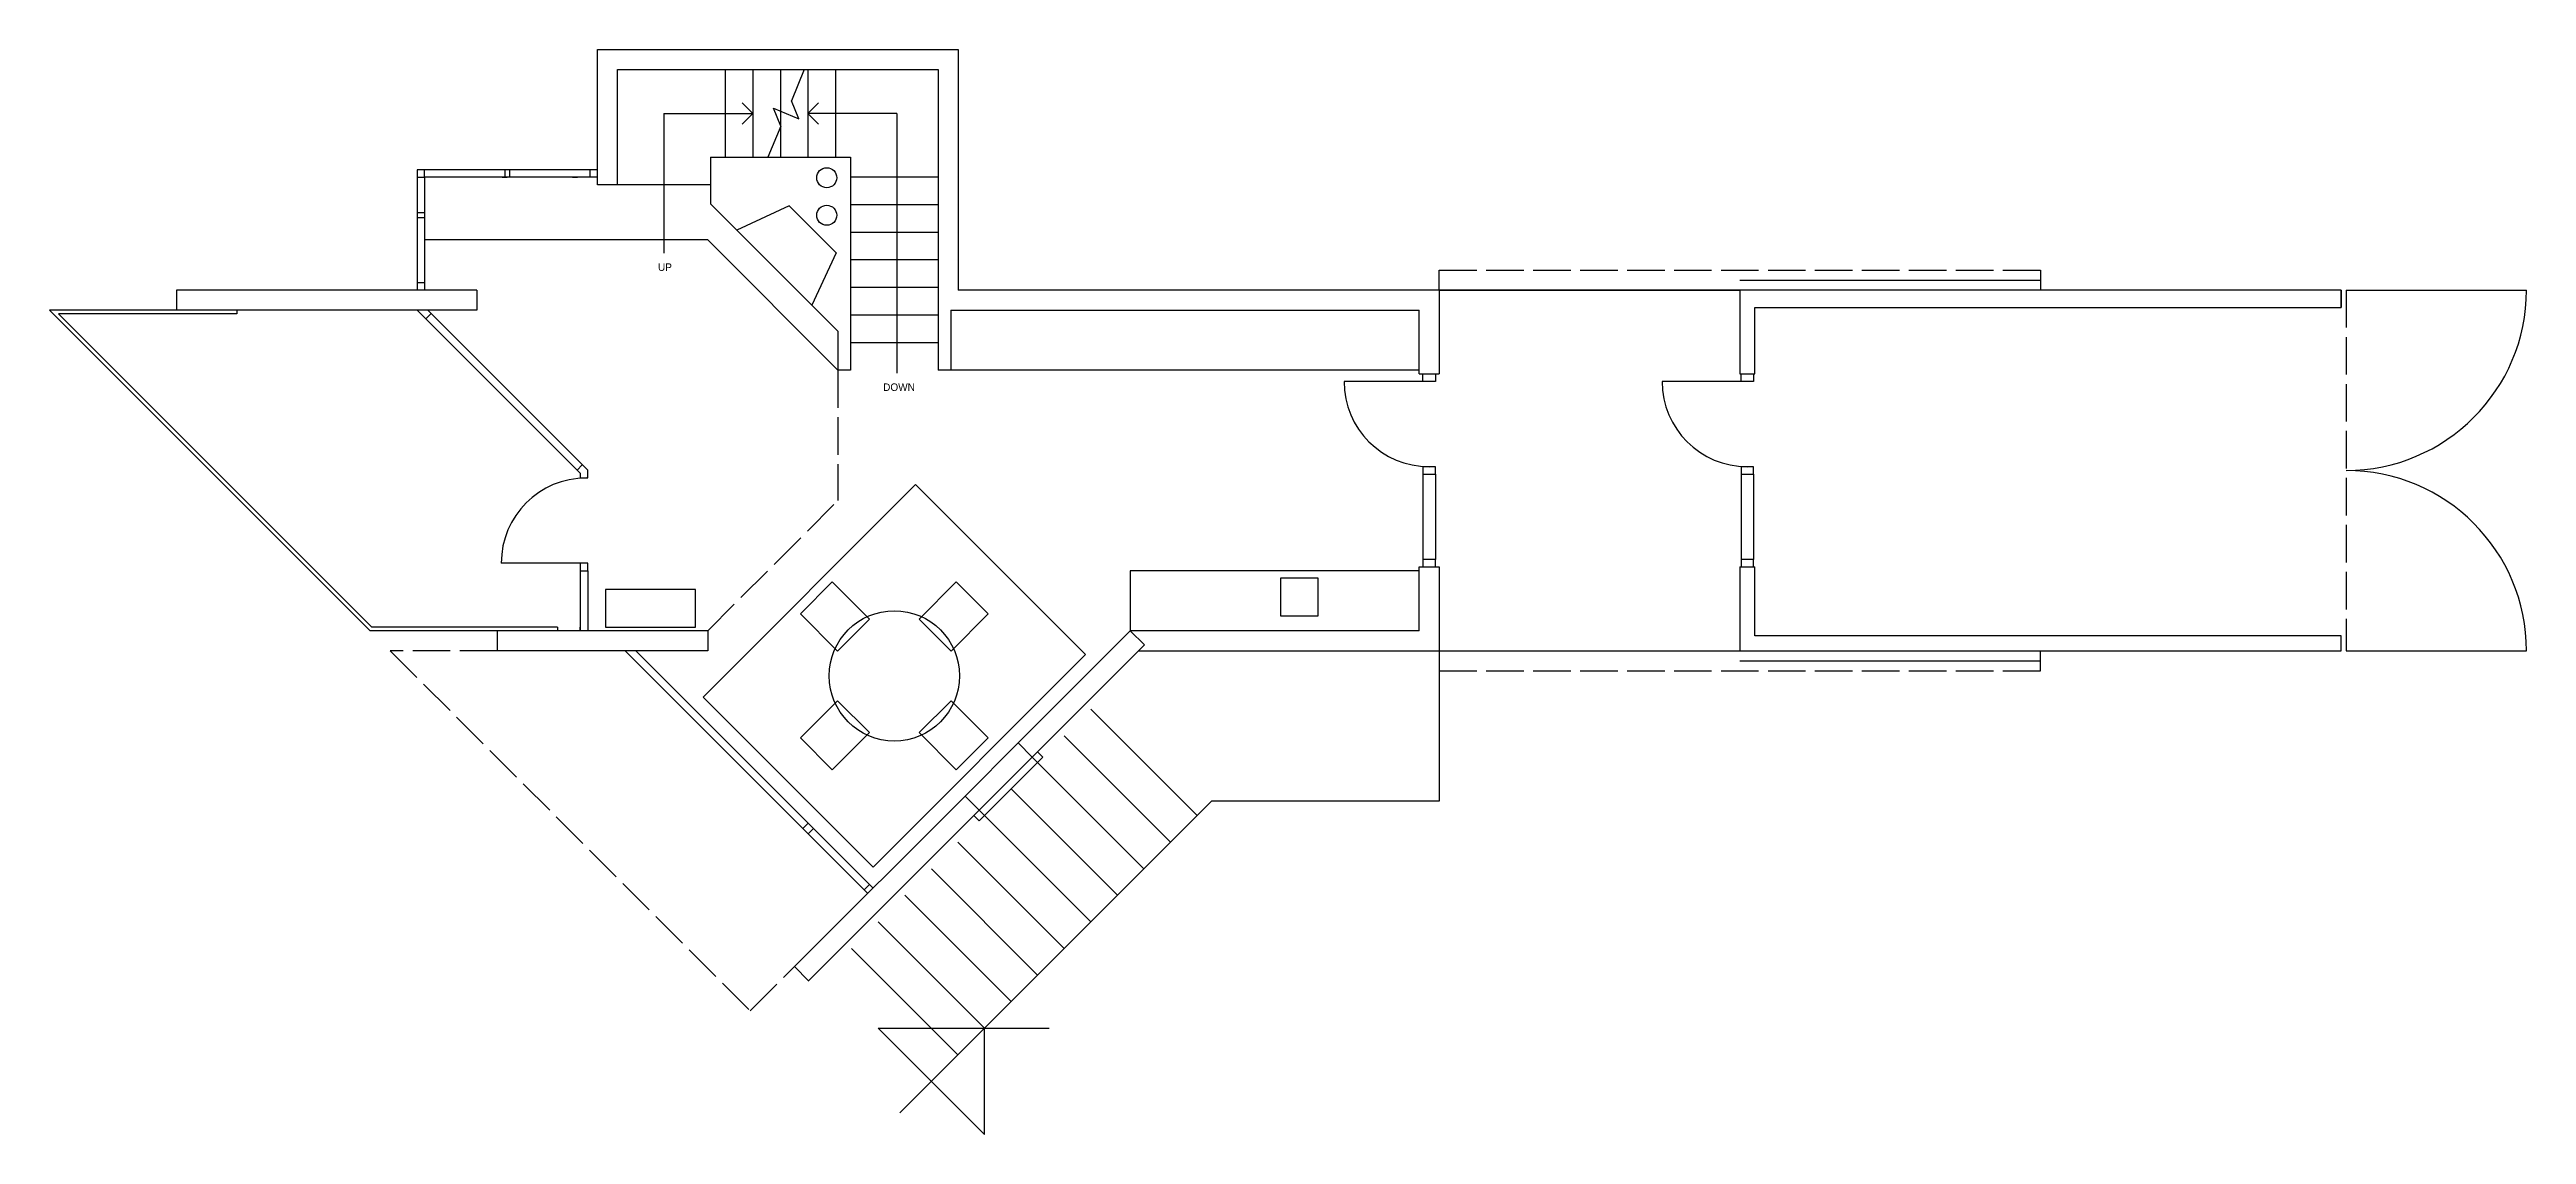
# Model space of a CAD drawing. Header units: inches. Extents: x -3589 to 7564, y 1292 to 4546.
# Drawn here: x -963 to 26, y 2161 to 2594 of the extents above; entities that cross this region are included whole.
import ezdxf

# ---------------------------------------------------------------- set-up
doc = ezdxf.new("R2010")
doc.units = ezdxf.units.IN
doc.header["$LTSCALE"] = 1.25
doc.header["$MEASUREMENT"] = 0
doc.linetypes.add('ACAD_ISO02W100', pattern=[15, 12, -3])
doc.layers.get('0').update_dxf_attribs({"color": 253})
for name, color, linetype in [('A-doors', 254, 'Continuous'), ('A-Elev-South', 7, 'Continuous'), ('A-furniture', 33, 'Continuous'), ('A-glazing', 252, 'Continuous'), ('A-millwork', 252, 'Continuous'), ('A-soffit', 251, 'ACAD_ISO02W100'), ('A-stairs', 252, 'Continuous'), ('A-text', 254, 'Continuous'), ('A-walls', 7, 'Continuous')]:
    doc.layers.add(name, color=color, linetype=linetype)

msp = doc.modelspace()

# ---------------------------------------------------------------- texts
at = {"layer": 'A-text'}
for s, p in [('UP', (-719.83, 2505.73)), ('DOWN', (-629.98, 2457.83))]:
    msp.add_text(s, height=3, dxfattribs=at).set_placement(p)

# ---------------------------------------------------------------- linework, layer by layer
for p, q in [((-408, 2498.09), (-288, 2498.09)), ((-288, 2498.09), (-408, 2498.09)), ((-408, 2354.09), (-288, 2354.09))]:
    msp.add_line(p, q)
at = {"layer": 'A-doors'}
for p, q in [((-288, 2502.09), (-168, 2502.09)), ((-46, 2498.09), (26, 2498.09)), ((-414.5, 2464.59), (-409.5, 2464.59)), ((-414.5, 2461.59), (-414.5, 2464.59)), ((-409.5, 2464.59), (-409.5, 2461.59)), ((-287.5, 2464.59), (-282.5, 2464.59)), ((-287.5, 2461.59), (-287.5, 2464.59)), ((-282.5, 2464.59), (-282.5, 2461.59)), ((-412, 2461.59), (-446, 2461.59)), ((-409.5, 2461.59), (-414.5, 2461.59)), ((-285, 2461.59), (-319, 2461.59)), ((-282.5, 2461.59), (-287.5, 2461.59)), ((-750.91, 2425), (-750.91, 2423.09)), ((-750.91, 2423.09), (-747.91, 2423.09)), ((-747.91, 2423.09), (-747.91, 2426.24)), ((-409.5, 2427.59), (-414.5, 2427.59)), ((-414.5, 2427.59), (-414.5, 2424.59)), ((-414.5, 2424.59), (-409.5, 2424.59)), ((-409.5, 2424.59), (-409.5, 2427.59)), ((-282.5, 2427.59), (-287.5, 2427.59)), ((-287.5, 2427.59), (-287.5, 2424.59)), ((-287.5, 2424.59), (-287.5, 2390.59)), ((-287.5, 2424.59), (-282.5, 2424.59)), ((-282.5, 2424.59), (-282.5, 2427.59)), ((-282.5, 2424.59), (-282.5, 2390.59)), ((-750.41, 2389.09), (-782.41, 2389.09)), ((-747.91, 2389.09), (-750.91, 2389.09)), ((-750.91, 2389.09), (-750.91, 2386.09)), ((-750.91, 2386.09), (-747.91, 2386.09)), ((-747.91, 2386.09), (-747.91, 2389.09)), ((-409.5, 2390.59), (-414.5, 2390.59)), ((-414.5, 2390.59), (-414.5, 2387.59)), ((-414.5, 2387.59), (-409.5, 2387.59)), ((-409.5, 2387.59), (-409.5, 2390.59)), ((-282.5, 2390.59), (-287.5, 2390.59)), ((-287.5, 2390.59), (-287.5, 2387.59)), ((-287.5, 2387.59), (-282.5, 2387.59)), ((-282.5, 2387.59), (-282.5, 2390.59)), ((-46, 2354.09), (26, 2354.09)), ((-288, 2350.09), (-168, 2350.09))]:
    msp.add_line(p, q, dxfattribs=at)
for centre, radius, start, end in [((-46, 2498.09), 72, 270, 0), ((-412, 2461.59), 34, 180, 270), ((-285, 2461.59), 34, 180, 270), ((-748.41, 2389.09), 34, 90, 180), ((-46, 2354.09), 72, 0, 90)]:
    msp.add_arc(centre, radius, start, end, dxfattribs=at)
at = {"layer": 'A-Elev-South', "color": 253}
for p, q in [((-408, 2354.09), (-408, 2294.09)), ((-547.08, 2330.77), (-504.66, 2288.34)), ((-557.69, 2320.16), (-515.26, 2277.73)), ((-568.3, 2309.55), (-525.87, 2267.13)), ((-498.9, 2294.09), (-623.27, 2169.72)), ((-578.9, 2298.95), (-536.48, 2256.52)), ((-408, 2294.09), (-498.9, 2294.09)), ((-589.51, 2288.34), (-547.08, 2245.91)), ((-600.12, 2277.73), (-557.69, 2235.31)), ((-610.72, 2267.13), (-568.3, 2224.7)), ((-621.33, 2256.52), (-578.9, 2214.09)), ((-631.93, 2245.91), (-589.51, 2203.49)), ((-642.54, 2235.31), (-600.12, 2192.88)), ((-631.93, 2203.49), (-589.51, 2161.06))]:
    msp.add_line(p, q, dxfattribs=at)
at = {"layer": 'A-Elev-South', "color": 7}
for p, q in [((-631.93, 2203.49), (-563.65, 2203.49)), ((-589.51, 2161.06), (-589.51, 2203.49))]:
    msp.add_line(p, q, dxfattribs=at)
at = {"layer": 'A-furniture'}
msp.add_lwpolyline([(-701.87, 2335.61), (-633.99, 2267.72), (-549.13, 2352.58), (-617.01, 2420.46)], close=True, dxfattribs=at)
for points in [[(-740.84, 2378.59), (-740.84, 2363.59), (-704.84, 2363.59), (-704.84, 2378.59), (-740.84, 2378.59)], [(-635.4, 2366.72), (-650.25, 2381.57), (-662.98, 2368.84), (-648.13, 2353.99), (-635.4, 2366.72)], [(-602.87, 2353.99), (-588.02, 2368.84), (-600.75, 2381.57), (-615.6, 2366.72), (-602.87, 2353.99)], [(-635.4, 2321.46), (-650.25, 2306.61), (-662.98, 2319.34), (-648.13, 2334.19), (-635.4, 2321.46)], [(-602.87, 2334.19), (-588.02, 2319.34), (-600.75, 2306.61), (-615.6, 2321.46), (-602.87, 2334.19)]]:
    msp.add_lwpolyline(points, dxfattribs=at)
msp.add_circle((-625.5, 2344.09), 26, dxfattribs=at)
at = {"layer": 'A-glazing'}
for p, q in [((-744, 2546.09), (-816, 2546.09)), ((-816, 2546.09), (-816, 2543.09)), ((-816, 2543.09), (-816, 2498.09)), ((-816, 2543.09), (-813, 2543.09)), ((-813, 2543.09), (-813, 2546.09)), ((-744, 2543.09), (-813, 2543.09)), ((-813, 2543.09), (-813, 2498.09)), ((-782, 2543.09), (-780, 2543.09)), ((-781, 2546.09), (-781, 2543.09)), ((-779, 2543.09), (-781, 2543.09)), ((-779, 2543.09), (-779, 2546.09)), ((-752, 2546.09), (-754, 2546.09)), ((-754, 2543.09), (-752, 2543.09)), ((-747, 2546.09), (-747, 2543.09)), ((-816, 2529.09), (-813, 2529.09)), ((-816, 2527.09), (-813, 2527.09)), ((-816, 2501.09), (-813, 2501.09)), ((-750.91, 2425), (-816, 2490.09)), ((-810.34, 2488.68), (-812.46, 2486.56)), ((-747.91, 2426.24), (-811.76, 2490.09)), ((-750.04, 2428.37), (-752.16, 2426.25)), ((-414.5, 2424.59), (-414.5, 2390.59)), ((-409.5, 2424.59), (-409.5, 2390.59)), ((-750.91, 2386.09), (-750.91, 2362.09)), ((-747.91, 2386.09), (-747.91, 2362.09)), ((-636.11, 2257.3), (-732.9, 2354.09)), ((-633.99, 2259.42), (-728.66, 2354.09)), ((-597.28, 2296.13), (-576.08, 2317.32)), ((-566.18, 2311.66), (-568.31, 2313.79)), ((-591.62, 2286.23), (-566.18, 2311.66)), ((-591.62, 2290.47), (-570.43, 2311.66)), ((-568.31, 2309.54), (-570.43, 2311.66)), ((-661.99, 2283.18), (-659.87, 2285.3)), ((-591.62, 2286.23), (-593.74, 2288.35)), ((-589.5, 2288.35), (-591.62, 2290.47)), ((-659.87, 2281.06), (-657.75, 2283.18)), ((-637.52, 2258.71), (-635.4, 2260.83))]:
    msp.add_line(p, q, dxfattribs=at)
at = {"layer": 'A-millwork'}
for p, q in [((-912, 2490.09), (-962.72, 2490.09)), ((-834.72, 2362.09), (-962.72, 2490.09)), ((-888, 2488.59), (-959.09, 2488.59)), ((-834.09, 2363.59), (-959.09, 2488.59)), ((-888, 2490.09), (-888, 2488.59)), ((-416, 2466.09), (-603, 2466.09)), ((-416, 2386.09), (-531.31, 2386.09)), ((-531.31, 2386.09), (-531.31, 2362.09)), ((-471.31, 2383.09), (-471.31, 2368.09)), ((-456.31, 2383.09), (-471.31, 2383.09)), ((-456.31, 2368.09), (-456.31, 2383.09)), ((-760, 2363.59), (-834.09, 2363.59)), ((-760, 2363.59), (-760, 2362.09)), ((-750.91, 2362.09), (-750.91, 2363.59)), ((-471.31, 2368.09), (-456.31, 2368.09)), ((-784, 2362.09), (-834.72, 2362.09))]:
    msp.add_line(p, q, dxfattribs=at)
at = {"layer": 'A-soffit'}
for p, q in [((-408, 2506.09), (-168, 2506.09)), ((-408, 2498.09), (-408, 2506.09)), ((-168, 2506.09), (-168, 2498.09)), ((-46, 2498.09), (-46, 2354.09)), ((-648, 2466.09), (-648, 2414.09)), ((-700, 2362.09), (-648, 2414.09)), ((-784, 2354.09), (-826.72, 2354.09)), ((-826.72, 2354.09), (-683.01, 2210.39)), ((-408, 2354.09), (-408, 2346.09)), ((-168, 2346.09), (-168, 2354.09)), ((-408, 2346.09), (-168, 2346.09)), ((-683.01, 2210.39), (-665.36, 2228.04))]:
    msp.add_line(p, q, dxfattribs=at)
at = {"layer": 'A-stairs'}
for p, q in [((-692.96, 2586.09), (-692.96, 2551.09)), ((-681.96, 2586.09), (-681.96, 2551.09)), ((-670.96, 2586.09), (-670.96, 2551.09)), ((-661.46, 2586.09), (-666.6, 2573.67)), ((-659.96, 2586.09), (-659.96, 2551.09)), ((-648.96, 2586.09), (-648.96, 2551.09)), ((-670.81, 2563.51), (-673.79, 2570.7)), ((-673.79, 2570.7), (-663.63, 2566.49)), ((-663.63, 2566.49), (-666.6, 2573.67)), ((-670.81, 2563.51), (-675.96, 2551.09)), ((-608, 2543.09), (-643, 2543.09)), ((-698.91, 2540.09), (-736, 2540.09)), ((-608, 2532.09), (-643, 2532.09)), ((-700, 2518.09), (-813, 2518.09)), ((-648, 2466.09), (-700, 2518.09)), ((-608, 2521.09), (-643, 2521.09)), ((-608, 2510.09), (-643, 2510.09)), ((-608, 2499.09), (-643, 2499.09)), ((-608, 2488.09), (-643, 2488.09)), ((-608, 2477.09), (-643, 2477.09))]:
    msp.add_line(p, q, dxfattribs=at)
at = {"layer": 'A-text'}
for p, q in [((-681.96, 2568.59), (-686.2, 2572.83)), ((-659.96, 2568.59), (-655.71, 2572.83)), ((-717.46, 2568.59), (-717.46, 2512.85)), ((-717.46, 2568.59), (-681.96, 2568.59)), ((-681.96, 2568.59), (-686.2, 2564.35)), ((-624.46, 2568.59), (-659.96, 2568.59)), ((-659.96, 2568.59), (-655.71, 2564.35)), ((-624.46, 2568.59), (-624.46, 2464.96))]:
    msp.add_line(p, q, dxfattribs=at)
at = {"layer": 'A-walls'}
for p, q in [((-744, 2594.09), (-600, 2594.09)), ((-744, 2540.09), (-744, 2594.09)), ((-600, 2594.09), (-600, 2498.09)), ((-736, 2586.09), (-608, 2586.09)), ((-736, 2540.09), (-736, 2586.09)), ((-608, 2586.09), (-608, 2466.09)), ((-698.91, 2551.09), (-643, 2551.09)), ((-698.91, 2551.09), (-698.91, 2532.56)), ((-643, 2551.09), (-643, 2466.09)), ((-736, 2540.09), (-744, 2540.09)), ((-688.44, 2522.09), (-698.91, 2532.56)), ((-667.5, 2531.65), (-688.31, 2521.95)), ((-648.77, 2512.92), (-667.5, 2531.65)), ((-688.44, 2522.09), (-658.47, 2492.12)), ((-648.77, 2512.92), (-658.47, 2492.12)), ((-792.19, 2498.09), (-912, 2498.09)), ((-912, 2498.09), (-912, 2490.09)), ((-792.19, 2498.09), (-792.19, 2490.09)), ((-648, 2481.65), (-658.47, 2492.12)), ((-408, 2498.09), (-600, 2498.09)), ((-408, 2498.09), (-408, 2464.59)), ((-288, 2498.09), (-288, 2464.59)), ((-48, 2498.09), (-288, 2498.09)), ((-48, 2491.09), (-48, 2498.09)), ((-48, 2498.09), (-48, 2491.09)), ((-792.19, 2490.09), (-912, 2490.09)), ((-603, 2490.09), (-603, 2466.09)), ((-603, 2490.09), (-416, 2490.09)), ((-416, 2464.59), (-416, 2490.09)), ((-282, 2464.59), (-282, 2491.09)), ((-282, 2491.09), (-48, 2491.09)), ((-648, 2481.65), (-648, 2466.09)), ((-643, 2466.09), (-648, 2466.09)), ((-603, 2466.09), (-608, 2466.09)), ((-416, 2464.59), (-408, 2464.59)), ((-288, 2464.59), (-282, 2464.59)), ((-416, 2387.59), (-408, 2387.59)), ((-416, 2362.09), (-416, 2387.59)), ((-408, 2387.59), (-408, 2354.09)), ((-288, 2387.59), (-282, 2387.59)), ((-288, 2387.59), (-288, 2354.09)), ((-282, 2360.09), (-282, 2387.59)), ((-700, 2362.09), (-784, 2362.09)), ((-784, 2362.09), (-784, 2354.09)), ((-700, 2354.09), (-784, 2354.09)), ((-700, 2362.09), (-700, 2354.09)), ((-576.08, 2317.32), (-531.31, 2362.09)), ((-525.66, 2356.43), (-570.43, 2311.66)), ((-416, 2362.09), (-531.31, 2362.09)), ((-525.66, 2356.43), (-531.31, 2362.09)), ((-528, 2354.09), (-408, 2354.09)), ((-288, 2354.09), (-48, 2354.09)), ((-48, 2360.09), (-282, 2360.09)), ((-48, 2354.09), (-48, 2360.09)), ((-570.43, 2311.66), (-576.08, 2317.32)), ((-665.36, 2228.04), (-597.28, 2296.13)), ((-591.62, 2290.47), (-597.28, 2296.13)), ((-591.62, 2290.47), (-659.88, 2222.21)), ((-659.71, 2222.38), (-665.36, 2228.04))]:
    msp.add_line(p, q, dxfattribs=at)
for centre in [(-652.48, 2542.94), (-652.48, 2527.94)]:
    msp.add_circle(centre, 4, dxfattribs=at)

msp.set_redraw_order([(e.dxf.handle, doc.entitydb.next_handle()) for e in msp.query("TEXT MTEXT ATTDEF DIMENSION ARC_DIMENSION")])  # texts and dimensions are drawn at this point

doc.saveas('drawing.dxf')
